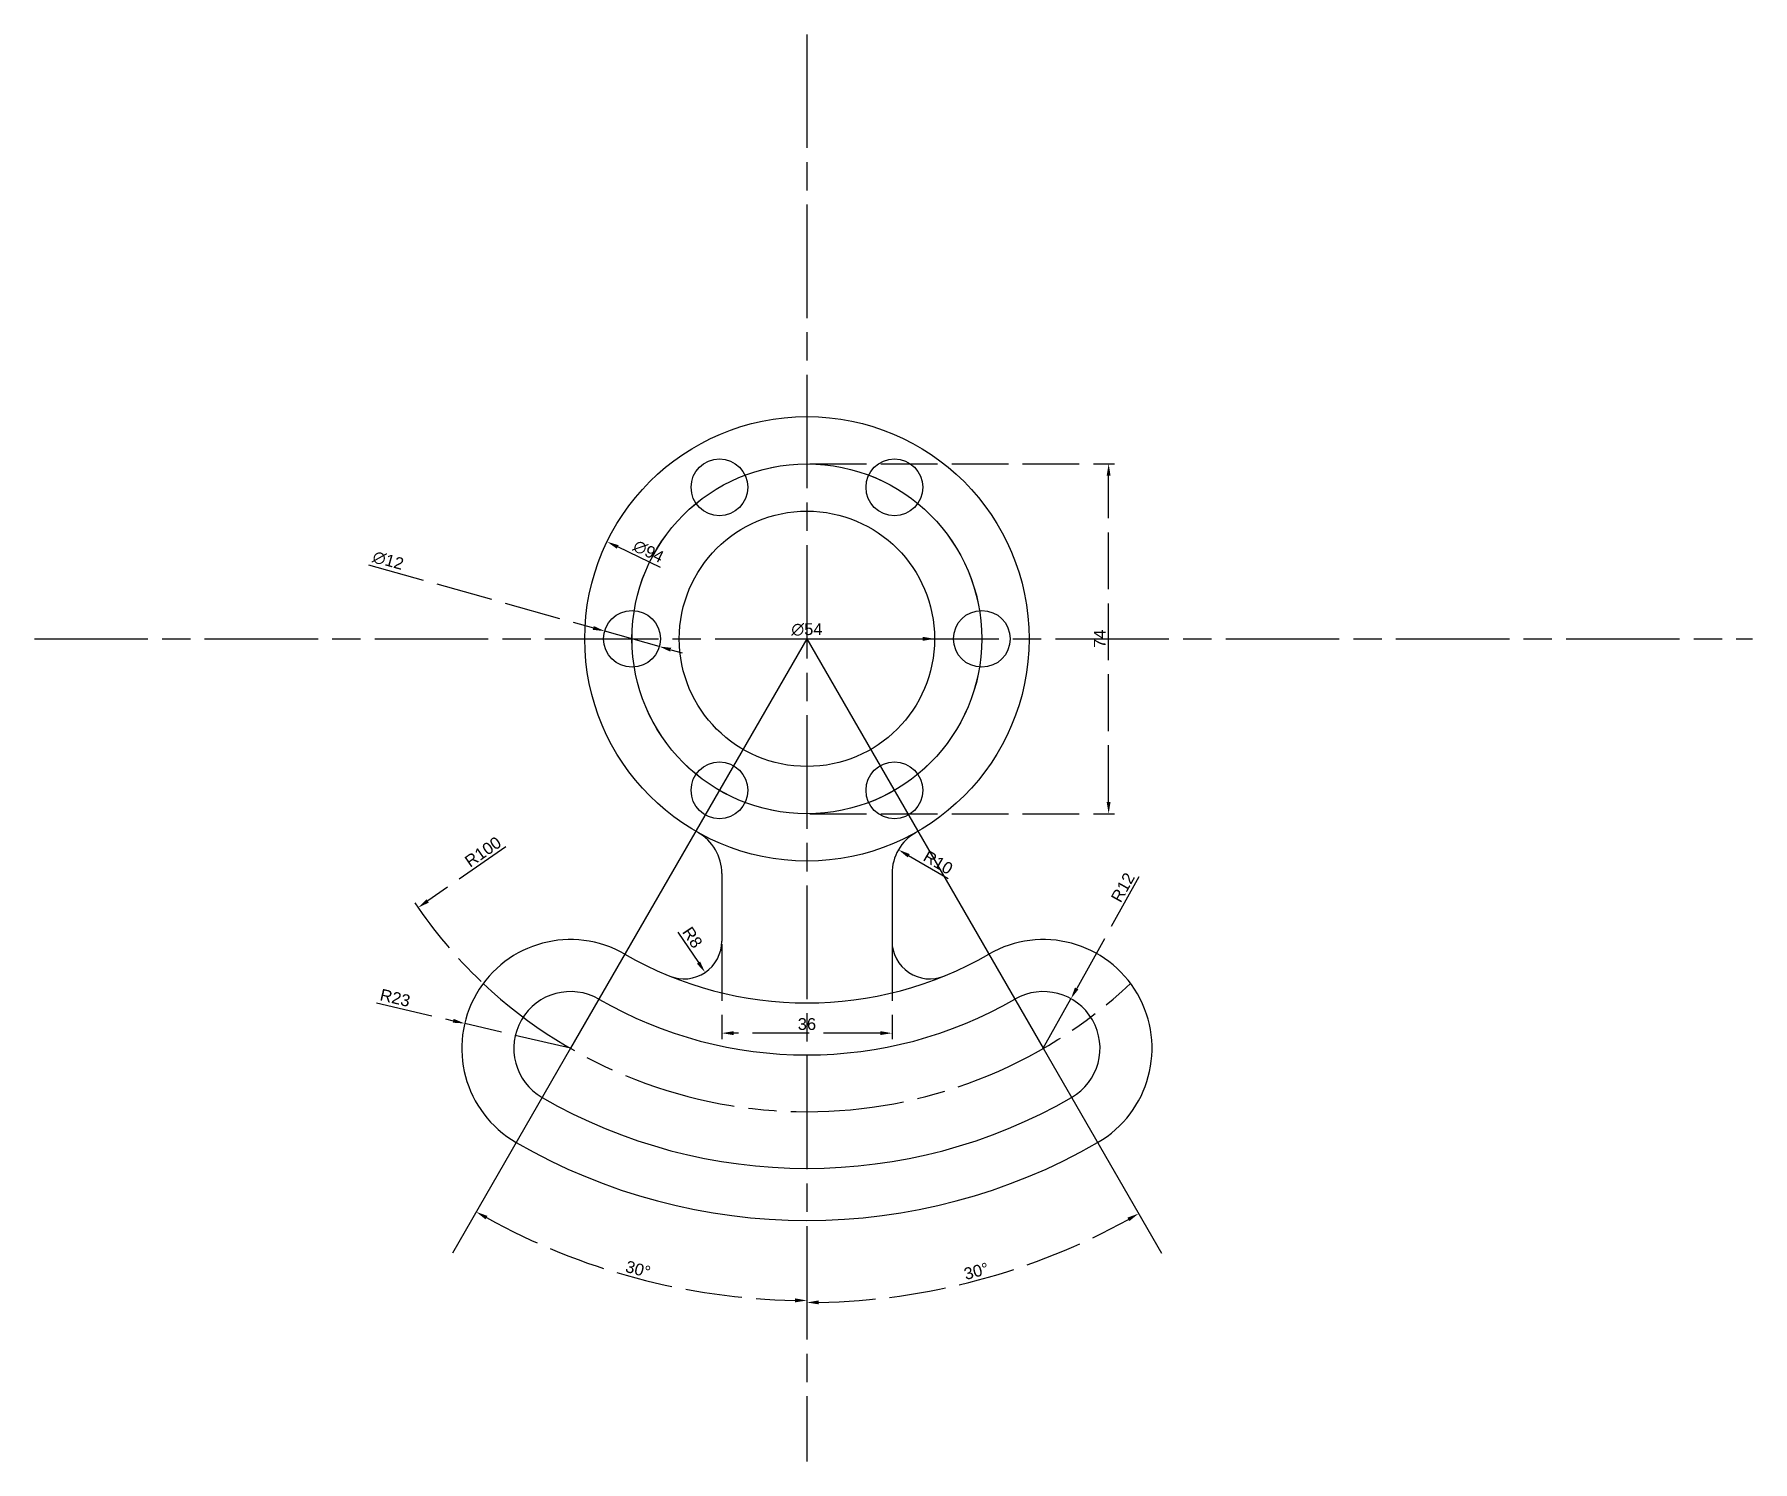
# Model space of a CAD drawing. Header units: millimetres. Extents: x 409 to 1325, y 477 to 1282.
# Drawn here: x 408.8 to 772.3, y 477.4 to 779.2 of the extents above; entities that cross this region are included whole.
import ezdxf

# ---------------------------------------------------------------- set-up
doc = ezdxf.new("R2010")
doc.units = ezdxf.units.MM
doc.linetypes.add('ACAD_ISO02W100', pattern=[15, 12, -3])
doc.linetypes.add('ACAD_ISO08W100', pattern=[36, 24, -3, 6, -3])
doc.styles.get("Standard").update_dxf_attribs({"font": 'arial.ttf'})
doc.dimstyles.new('ISO-25', dxfattribs={"dimtxt": 2.5, "dimasz": 2.5, "dimexe": 1.25, "dimexo": 0.625, "dimtad": 1, "dimtxsty": 'Standard', "dimcen": 2.5, "dimadec": 0, "dimazin": 0, "dimtfac": 1, "dimtmove": 0, "dimatfit": 3, "dimfxl": 1, "dimarcsym": 0})

msp = doc.modelspace()

# ---------------------------------------------------------------- blocks, each defined once
blk = doc.blocks.new('*U17')
blk.add_circle((37, 37), 37)
blk = doc.blocks.new('*U18')
at = {"color": 0, "linetype": 'ByBlock', "lineweight": -2, "transparency": 16777216}
for p, rotation in [((585.76, 600.83), 59.99999999999999), ((622.76, 637.83), 120), ((558.68, 701.91), 240), ((521.68, 664.91), 299.9999999999999), ((609.22, 688.37), 180)]:
    blk.add_blockref('*U17', p, dxfattribs=dict(at, rotation=rotation))
blk.add_blockref('*U17', (535.22, 614.37), dxfattribs=at)
blk = doc.blocks.new('*U19')
blk.add_circle((0, 0), 6)
blk = doc.blocks.new('*U20')
at = {"color": 0, "linetype": 'ByBlock', "lineweight": -2, "transparency": 16777216}
for p, rotation in [((553.72, 683.41), 299.9999999999999), ((590.72, 683.41), 240), ((609.22, 651.37), 180), ((553.72, 619.33), 59.99999999999999), ((590.72, 619.33), 120)]:
    blk.add_blockref('*U19', p, dxfattribs=dict(at, rotation=rotation))
blk.add_blockref('*U19', (535.22, 651.37), dxfattribs=at)
blk = doc.blocks.new('*D21')
at = {"color": 0, "linetype": 'ACAD_ISO02W100', "lineweight": -2, "transparency": 16777216}
for p, q in [((572.84, 688.37), (637.29, 688.37)), ((636.04, 616.87), (636.04, 685.87)), ((572.84, 614.37), (637.29, 614.37))]:
    blk.add_line(p, q, dxfattribs=at)
at = {"color": 0, "linetype": 'ACAD_ISO02W100', "transparency": 16777216}
for points in [[(635.62, 685.87), (636.45, 685.87), (636.04, 688.37)], [(635.62, 616.87), (636.45, 616.87), (636.04, 614.37)]]:
    blk.add_solid(points, dxfattribs=at)
at = {"layer": 'Defpoints', "color": 0, "linetype": 'ACAD_ISO02W100', "transparency": 16777216}
for p in [(572.22, 688.37), (636.04, 688.37), (572.22, 614.37)]:
    blk.add_point(p, dxfattribs=at)
at = {"color": 0, "linetype": 'ACAD_ISO02W100', "transparency": 16777216, "insert": (634.16, 651.37), "char_height": 2.5, "attachment_point": 5, "rotation": 90}
blk.add_mtext('74', dxfattribs=at)
blk = doc.blocks.new('*D22')
at = {"color": 0, "linetype": 'ACAD_ISO02W100', "lineweight": -2, "transparency": 16777216}
blk.add_line((568.45, 651.37), (596.72, 651.37), dxfattribs=at)
at = {"color": 0, "linetype": 'ACAD_ISO02W100', "transparency": 16777216}
blk.add_solid([(596.72, 651.79), (596.72, 650.95), (599.22, 651.37)], dxfattribs=at)
at = {"layer": 'Defpoints', "color": 0, "linetype": 'ACAD_ISO02W100', "transparency": 16777216}
for p in [(545.22, 651.37), (599.22, 651.37)]:
    blk.add_point(p, dxfattribs=at)
at = {"color": 0, "linetype": 'ACAD_ISO02W100', "transparency": 16777216, "insert": (572.22, 653.34), "char_height": 2.5, "attachment_point": 5}
blk.add_mtext('∅54', dxfattribs=at)
blk = doc.blocks.new('*D23')
at = {"color": 0, "linetype": 'ACAD_ISO02W100', "lineweight": -2, "transparency": 16777216}
blk.add_line((541.22, 666.42), (532.19, 670.81), dxfattribs=at)
at = {"color": 0, "linetype": 'ACAD_ISO02W100', "transparency": 16777216}
blk.add_solid([(532.37, 671.18), (532, 670.43), (529.94, 671.9)], dxfattribs=at)
at = {"layer": 'Defpoints', "color": 0, "linetype": 'ACAD_ISO02W100', "transparency": 16777216}
for p in [(529.94, 671.9), (614.5, 630.85)]:
    blk.add_point(p, dxfattribs=at)
at = {"color": 0, "linetype": 'ACAD_ISO02W100', "transparency": 16777216, "insert": (538.69, 669.84), "char_height": 2.5, "attachment_point": 5, "rotation": 334.1054}
blk.add_mtext('∅94', dxfattribs=at)
blk = doc.blocks.new('*D24')
at = {"color": 0, "linetype": 'ACAD_ISO02W100', "lineweight": -2, "transparency": 16777216}
for p, q in [((479.48, 667.05), (527.04, 653.67)), ((540.99, 649.75), (529.44, 653)), ((543.4, 649.07), (545.81, 648.39))]:
    blk.add_line(p, q, dxfattribs=at)
at = {"color": 0, "linetype": 'ACAD_ISO02W100', "transparency": 16777216}
for points in [[(527.15, 654.07), (526.92, 653.27), (529.44, 653)], [(543.51, 649.47), (543.29, 648.67), (540.99, 649.75)]]:
    blk.add_solid(points, dxfattribs=at)
at = {"layer": 'Defpoints', "color": 0, "linetype": 'ACAD_ISO02W100', "transparency": 16777216}
for p in [(529.44, 653), (540.99, 649.75)]:
    blk.add_point(p, dxfattribs=at)
at = {"color": 0, "linetype": 'ACAD_ISO02W100', "transparency": 16777216, "insert": (483.64, 667.93), "char_height": 2.5, "attachment_point": 5, "rotation": 344.2857}
blk.add_mtext('∅12', dxfattribs=at)
blk = doc.blocks.new('*D25')
at = {"color": 0, "linetype": 'ACAD_ISO02W100', "lineweight": -2, "transparency": 16777216}
blk.add_line((508.54, 607.36), (492.01, 595.93), dxfattribs=at)
blk.add_arc((572.22, 651.37), 100, 213.9367, 226.4347, dxfattribs=at)
at = {"color": 0, "linetype": 'ACAD_ISO02W100', "transparency": 16777216}
blk.add_solid([(491.78, 596.28), (492.25, 595.59), (489.96, 594.51)], dxfattribs=at)
at = {"layer": 'Defpoints', "color": 0, "linetype": 'ACAD_ISO02W100', "transparency": 16777216}
for p in [(572.22, 651.37), (489.96, 594.51)]:
    blk.add_point(p, dxfattribs=at)
at = {"color": 0, "linetype": 'ACAD_ISO02W100', "transparency": 16777216, "insert": (503.7, 606.32), "char_height": 2.5, "attachment_point": 5, "rotation": 34.6529}
blk.add_mtext('R100', dxfattribs=at)
blk = doc.blocks.new('*D27')
at = {"color": 0, "linetype": 'ACAD_ISO02W100', "lineweight": -2, "transparency": 16777216}
blk.add_line((544.94, 589.35), (549.29, 582.89), dxfattribs=at)
at = {"color": 0, "linetype": 'ACAD_ISO02W100', "transparency": 16777216}
blk.add_solid([(549.63, 583.13), (548.94, 582.66), (550.68, 580.82)], dxfattribs=at)
at = {"layer": 'Defpoints', "color": 0, "linetype": 'ACAD_ISO02W100', "transparency": 16777216}
for p in [(546.22, 587.46), (550.68, 580.82)]:
    blk.add_point(p, dxfattribs=at)
at = {"color": 0, "linetype": 'ACAD_ISO02W100', "transparency": 16777216, "insert": (548, 588.22), "char_height": 2.5, "attachment_point": 5, "rotation": 303.9318}
blk.add_mtext('R8', dxfattribs=at)
blk = doc.blocks.new('*D28')
at = {"color": 0, "linetype": 'ACAD_ISO02W100', "lineweight": -2, "transparency": 16777216}
blk.add_line((602.13, 600.61), (593.74, 605.51), dxfattribs=at)
at = {"color": 0, "linetype": 'ACAD_ISO02W100', "transparency": 16777216}
blk.add_solid([(593.95, 605.86), (593.53, 605.15), (591.58, 606.77)], dxfattribs=at)
at = {"layer": 'Defpoints', "color": 0, "linetype": 'ACAD_ISO02W100', "transparency": 16777216}
for p in [(591.58, 606.77), (600.22, 601.72)]:
    blk.add_point(p, dxfattribs=at)
at = {"color": 0, "linetype": 'ACAD_ISO02W100', "transparency": 16777216, "insert": (599.98, 604.07), "char_height": 2.5, "attachment_point": 5, "rotation": 329.7107}
blk.add_mtext('R10', dxfattribs=at)
blk = doc.blocks.new('*D29')
at = {"color": 0, "linetype": 'ACAD_ISO02W100', "lineweight": -2, "transparency": 16777216}
for p, q in [((481.17, 574.41), (497.39, 570.6)), ((522.22, 564.77), (499.83, 570.03))]:
    blk.add_line(p, q, dxfattribs=at)
at = {"color": 0, "linetype": 'ACAD_ISO02W100', "transparency": 16777216}
blk.add_solid([(497.49, 571.01), (497.3, 570.19), (499.83, 570.03)], dxfattribs=at)
at = {"layer": 'Defpoints', "color": 0, "linetype": 'ACAD_ISO02W100', "transparency": 16777216}
for p in [(499.83, 570.03), (522.22, 564.77)]:
    blk.add_point(p, dxfattribs=at)
at = {"color": 0, "linetype": 'ACAD_ISO02W100', "transparency": 16777216, "insert": (485.12, 575.44), "char_height": 2.5, "attachment_point": 5, "rotation": 346.7793}
blk.add_mtext('R23', dxfattribs=at)
blk = doc.blocks.new('*D30')
at = {"color": 0, "linetype": 'ACAD_ISO02W100', "lineweight": -2, "transparency": 16777216}
for p, q in [((642.44, 601.03), (629.28, 577.43)), ((622.22, 564.77), (628.06, 575.25))]:
    blk.add_line(p, q, dxfattribs=at)
at = {"color": 0, "linetype": 'ACAD_ISO02W100', "transparency": 16777216}
blk.add_solid([(628.92, 577.64), (629.64, 577.23), (628.06, 575.25)], dxfattribs=at)
at = {"layer": 'Defpoints', "color": 0, "linetype": 'ACAD_ISO02W100', "transparency": 16777216}
for p in [(628.06, 575.25), (622.22, 564.77)]:
    blk.add_point(p, dxfattribs=at)
at = {"color": 0, "linetype": 'ACAD_ISO02W100', "transparency": 16777216, "insert": (639.04, 598.8), "char_height": 2.5, "attachment_point": 5, "rotation": 60.8594}
blk.add_mtext('R12', dxfattribs=at)
blk = doc.blocks.new('*D31')
at = {"color": 0, "linetype": 'ACAD_ISO02W100', "lineweight": -2, "transparency": 16777216}
blk.add_arc((572.22, 651.37), 139.92, 241.0237, 268.9763, dxfattribs=at)
at = {"color": 0, "linetype": 'ACAD_ISO02W100', "transparency": 16777216}
for points in [[(504.23, 528.6), (504.64, 529.33), (502.26, 530.19)], [(569.72, 511.89), (569.72, 511.05), (572.22, 511.45)]]:
    blk.add_solid(points, dxfattribs=at)
at = {"layer": 'Defpoints', "color": 0, "linetype": 'ACAD_ISO02W100', "transparency": 16777216}
for p in [(572.22, 779.19), (522.22, 564.77), (497.22, 521.47), (524.36, 519.89), (572.22, 477.37)]:
    blk.add_point(p, dxfattribs=at)
at = {"color": 0, "linetype": 'ACAD_ISO02W100', "transparency": 16777216, "insert": (536.5, 518.05), "char_height": 2.5, "attachment_point": 5, "rotation": 345}
blk.add_mtext('30°', dxfattribs=at)
blk = doc.blocks.new('*D32')
at = {"color": 0, "linetype": 'ACAD_ISO02W100', "lineweight": -2, "transparency": 16777216}
blk.add_arc((572.22, 651.37), 140.35, 271.0206, 298.9794, dxfattribs=at)
at = {"color": 0, "linetype": 'ACAD_ISO02W100', "transparency": 16777216}
for points in [[(640.01, 528.96), (640.42, 528.23), (642.39, 529.83)], [(574.72, 510.63), (574.72, 511.46), (572.22, 511.02)]]:
    blk.add_solid(points, dxfattribs=at)
at = {"layer": 'Defpoints', "color": 0, "linetype": 'ACAD_ISO02W100', "transparency": 16777216}
for p in [(572.22, 779.19), (622.22, 564.77), (647.22, 521.47), (596.59, 513.15), (572.22, 477.37)]:
    blk.add_point(p, dxfattribs=at)
at = {"color": 0, "linetype": 'ACAD_ISO02W100', "transparency": 16777216, "insert": (608.05, 517.64), "char_height": 2.5, "attachment_point": 5, "rotation": 15}
blk.add_mtext('30°', dxfattribs=at)
blk = doc.blocks.new('*D33')
at = {"color": 0, "linetype": 'ACAD_ISO02W100', "lineweight": -2, "transparency": 16777216}
for p, q in [((554.22, 586.83), (554.22, 566.73)), ((590.22, 586.83), (590.22, 566.73)), ((587.72, 567.98), (556.72, 567.98))]:
    blk.add_line(p, q, dxfattribs=at)
at = {"color": 0, "linetype": 'ACAD_ISO02W100', "transparency": 16777216}
for points in [[(556.72, 568.4), (556.72, 567.57), (554.22, 567.98)], [(587.72, 568.4), (587.72, 567.57), (590.22, 567.98)]]:
    blk.add_solid(points, dxfattribs=at)
at = {"layer": 'Defpoints', "color": 0, "linetype": 'ACAD_ISO02W100', "transparency": 16777216}
for p in [(554.22, 587.46), (590.22, 587.46), (554.22, 567.98)]:
    blk.add_point(p, dxfattribs=at)
at = {"color": 0, "linetype": 'ACAD_ISO02W100', "transparency": 16777216, "insert": (572.22, 569.89), "char_height": 2.5, "attachment_point": 5}
blk.add_mtext('36', dxfattribs=at)

# ---------------------------------------------------------------- dimensions: what is measured, and where the dimension line sits
at = {"linetype": 'ACAD_ISO02W100'}
for base, line1, picture, middle in [((524.362, 519.886), ((522.219, 564.769), (497.219, 521.467)), '*D31', (536.496, 518.053)), ((596.59, 513.155), ((622.219, 564.769), (647.219, 521.467)), '*D32', (608.052, 517.642))]:
    dim = msp.add_angular_dim_2l(base=base, line1=line1, line2=((572.219, 779.194), (572.219, 477.369)), dimstyle='ISO-25', dxfattribs=at)
    dim.commit()
    dim.dimension.update_dxf_attribs({"geometry": picture, "text_midpoint": middle})
dim = msp.add_linear_dim(base=(636.037, 688.371), p1=(572.219, 614.371), p2=(572.219, 688.371), angle=90, dimstyle='ISO-25', dxfattribs=at)
dim.commit()
dim.dimension.update_dxf_attribs({"geometry": '*D21', "text_midpoint": (634.162, 651.371)})
for p1, p2, picture, middle in [((614.5, 630.845), (529.938, 671.897), '*D23', (537.828, 668.067)), ((540.995, 649.746), (529.443, 652.996), '*D24', (483.103, 666.034)), ((545.219, 651.371), (599.219, 651.371), '*D22', (572.219, 651.371))]:
    dim = msp.add_diameter_dim_2p(p1=p1, p2=p2, dimstyle='ISO-25', dxfattribs=at)
    dim.commit()
    dim.dimension.update_dxf_attribs({"geometry": picture, "text_midpoint": middle, "dimtype": 163})
for center, mpoint, picture, middle in [((572.219, 651.371), (489.958, 594.511), '*D25', (504.777, 604.754)), ((600.219, 601.722), (591.584, 606.766), '*D28', (599.017, 602.425)), ((622.219, 564.769), (628.062, 575.25), '*D30', (640.683, 597.886)), ((546.219, 587.457), (550.685, 580.82), '*D27', (546.418, 587.161)), ((522.219, 564.769), (499.829, 570.029), '*D29', (484.689, 573.586))]:
    dim = msp.add_radius_dim(center=center, mpoint=mpoint, dimstyle='ISO-25', dxfattribs=at)
    dim.commit()
    dim.dimension.update_dxf_attribs({"geometry": picture, "text_midpoint": middle, "dimtype": 164})
dim = msp.add_linear_dim(base=(554.219, 567.984), p1=(590.219, 587.457), p2=(554.219, 587.457), dimstyle='ISO-25', dxfattribs=at)
dim.commit()
dim.dimension.update_dxf_attribs({"geometry": '*D33', "text_midpoint": (572.219, 569.886)})

# ---------------------------------------------------------------- linework, layer by layer
at = {"linetype": 'ACAD_ISO08W100'}
for p, q in [((572.219, 779.194), (572.219, 477.369)), ((408.803, 651.371), (772.263, 651.371))]:
    msp.add_line(p, q, dxfattribs=at)
for p, q in [((572.219, 651.371), (522.219, 564.769)), ((572.219, 651.371), (622.219, 564.769)), ((554.219, 601.722), (554.219, 587.457)), ((590.219, 601.722), (590.219, 587.457)), ((522.219, 564.769), (497.219, 521.467)), ((622.219, 564.769), (647.219, 521.467))]:
    msp.add_line(p, q)
for radius in [47, 27]:
    msp.add_circle((572.219, 651.371), radius)
for centre, radius, start, end in [((544.219, 601.722), 10, 0, 60.57867), ((600.219, 601.722), 10, 119.42133, 180), ((522.219, 564.769), 23, 60, 240), ((546.219, 587.457), 8, 247.86368, 0), ((598.219, 587.457), 8, 180, 292.13632), ((622.219, 564.769), 23, 300, 120), ((572.219, 651.371), 77, 240, 300), ((522.219, 564.769), 12, 60, 240), ((572.219, 651.371), 88, 240, 300), ((622.219, 564.769), 12, 300, 120), ((572.219, 651.371), 112, 240, 300), ((572.219, 651.371), 123, 240, 300)]:
    msp.add_arc(centre, radius, start, end)
msp.add_arc((572.219, 651.371), 100, 226.79275, 313.20725, dxfattribs=at)

# ---------------------------------------------------------------- block references
at = {"linetype": 'ACAD_ISO02W100'}
msp.add_blockref('*U18', (0, 0), dxfattribs=at)
msp.add_blockref('*U20', (0, 0))

msp.set_redraw_order([(e.dxf.handle, doc.entitydb.next_handle()) for e in msp.query("TEXT MTEXT ATTDEF DIMENSION ARC_DIMENSION")])  # texts and dimensions are drawn at this point

doc.saveas('drawing.dxf')
